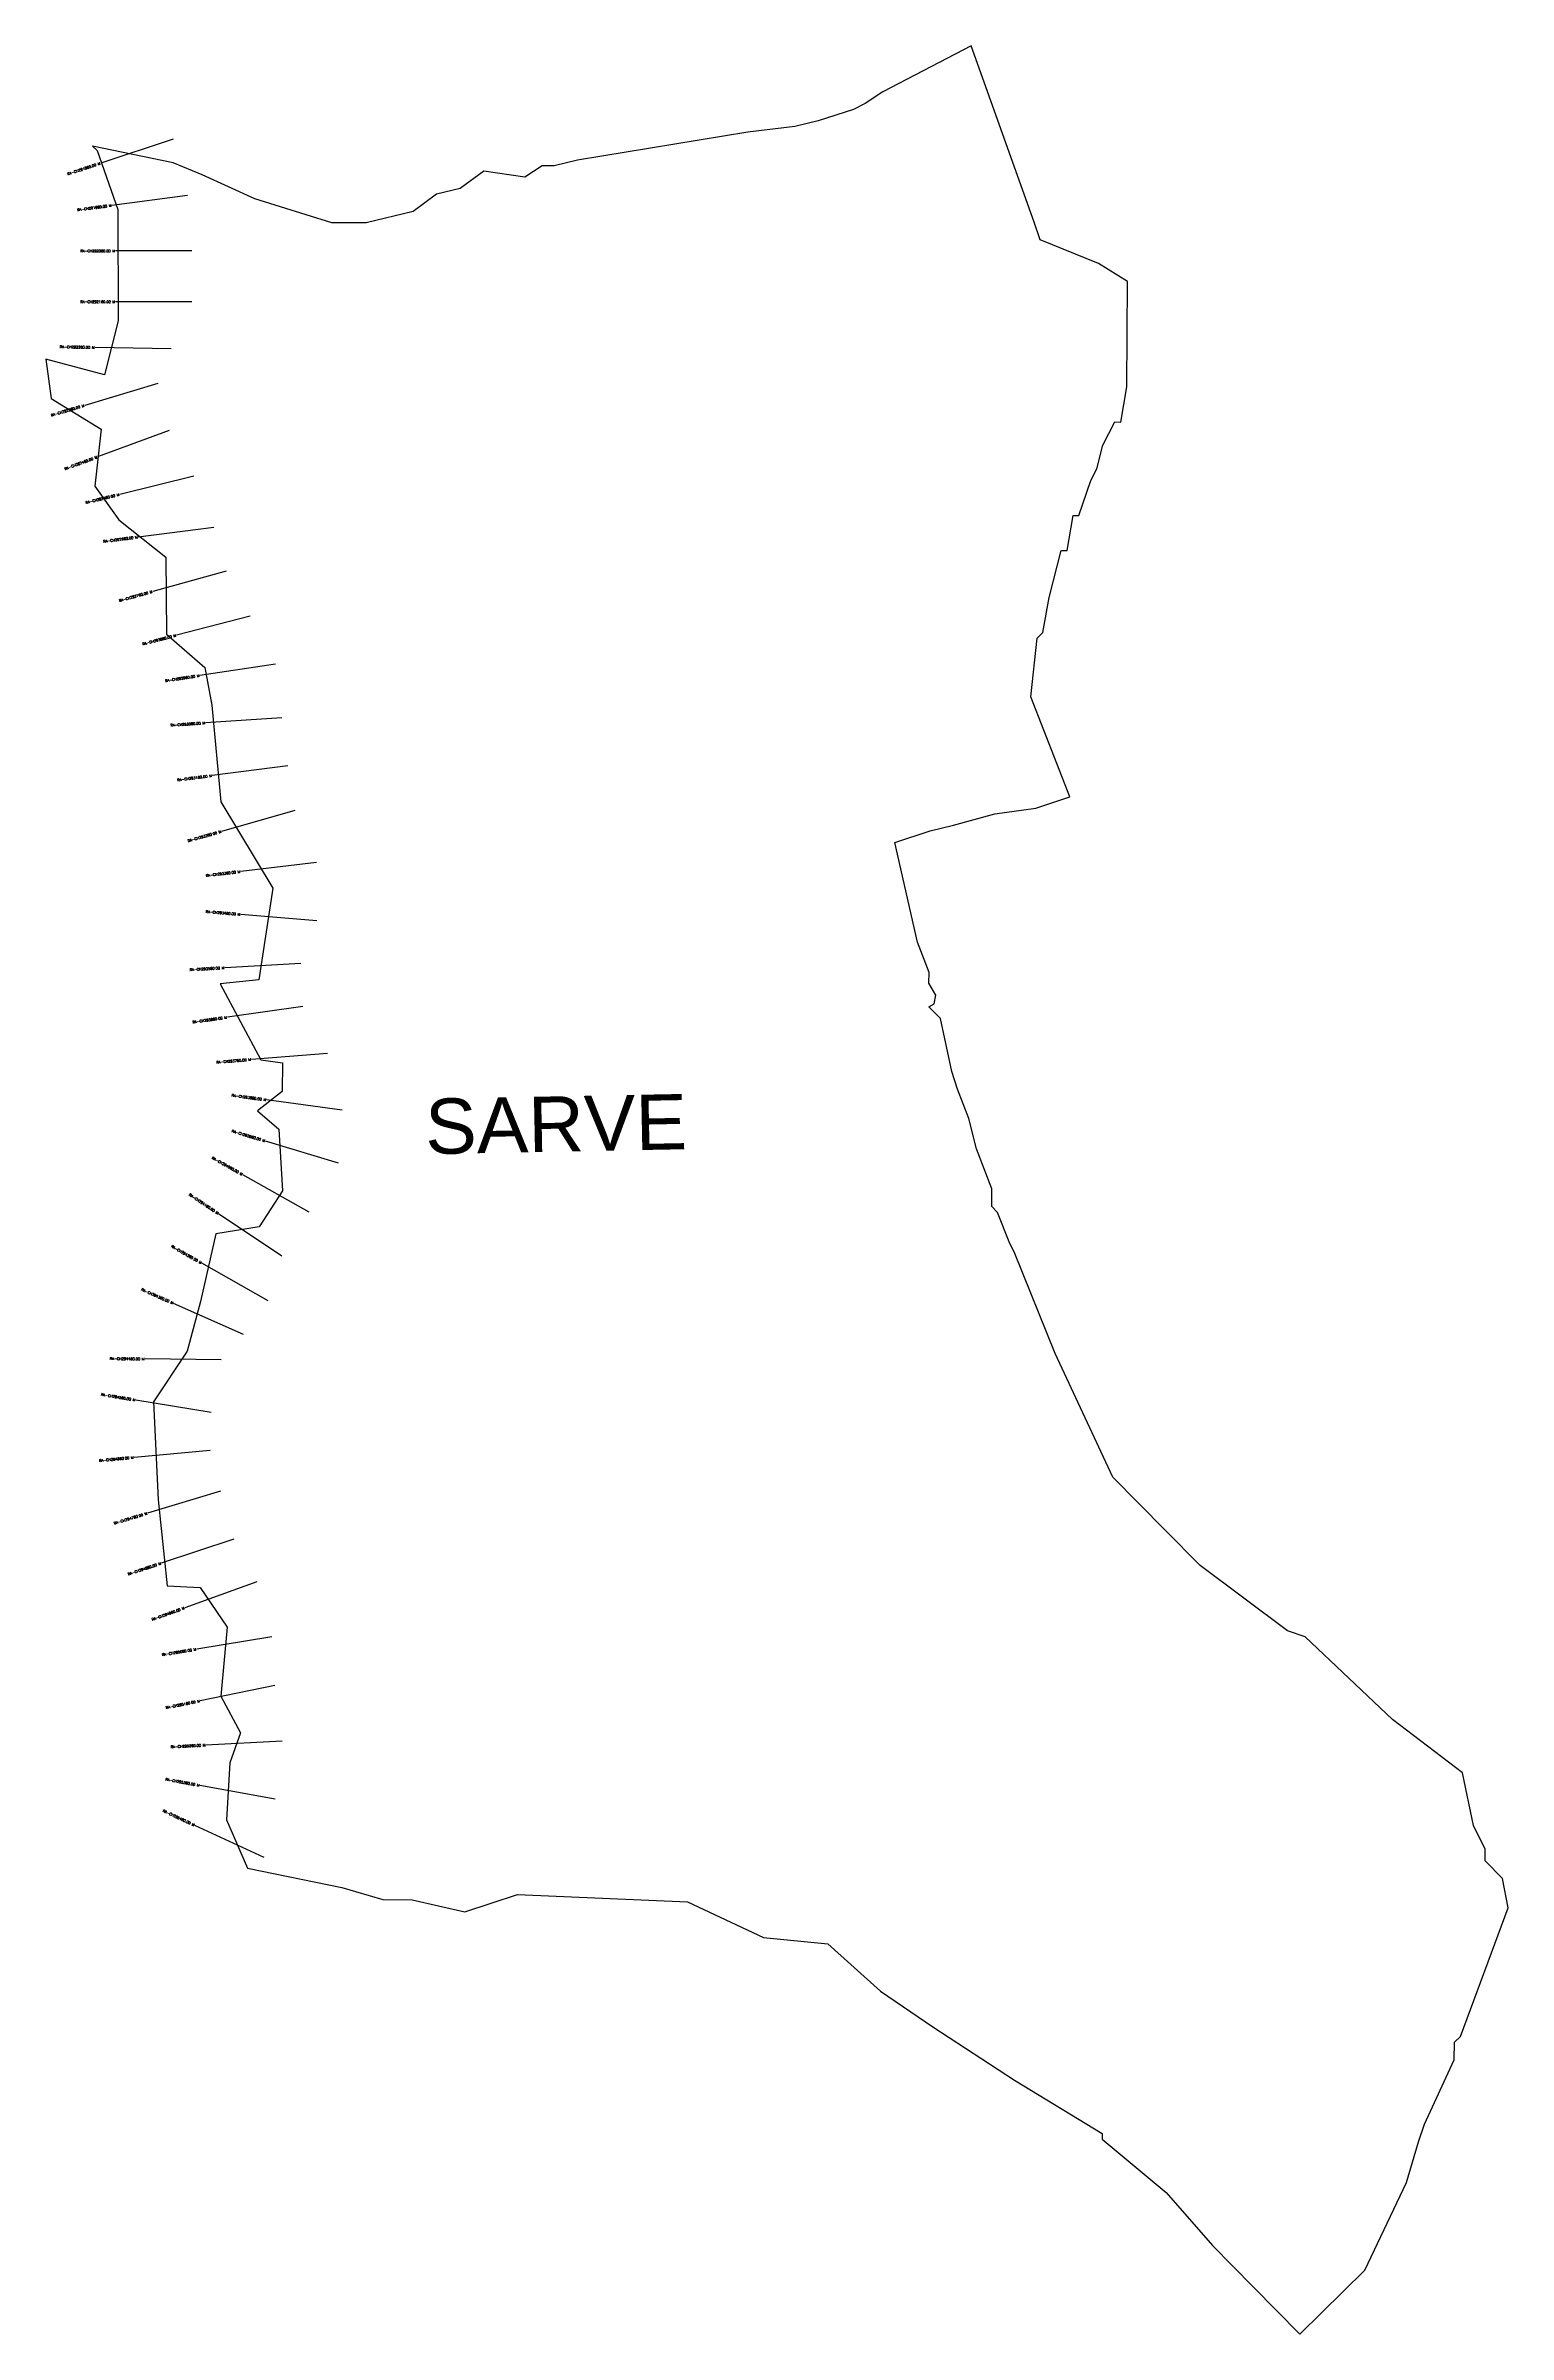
# Model space of a CAD drawing. Header units: metres. Extents: x 282027 to 284903, y 2016363 to 2020863.
import ezdxf
from ezdxf.enums import TextEntityAlignment as Align

# ---------------------------------------------------------------- set-up
doc = ezdxf.new("R2010")
doc.units = ezdxf.units.M
doc.header["$MEASUREMENT"] = 0
for name, color, linetype in [('CS', 134, 'Continuous'), ('CSMark', 6, 'Continuous'), ('VILLAGE BOUNDRY', 10, 'Continuous'), ('VILLAGE NAME', 250, 'Continuous')]:
    doc.layers.add(name, color=color, linetype=linetype)
doc.styles.get("Standard").update_dxf_attribs({"font": 'simplex.shx'})

msp = doc.modelspace()

# ---------------------------------------------------------------- linework, layer by layer
at = {"layer": 'CS'}
for p, q in [((282277.8, 2020679.5), (282135.3, 2020632.5)), ((282306, 2020569.2), (282157.3, 2020549.5)), ((282314.5, 2020459.9), (282164.5, 2020459.9)), ((282314.5, 2020359.9), (282164.5, 2020359.9)), ((282274, 2020267.6), (282124, 2020270.2)), ((282247.4, 2020199.2), (282103.7, 2020156.2)), ((282269.8, 2020107.1), (282129.1, 2020055.1)), ((282318.3, 2020016.8), (282172.6, 2019981.2)), ((282357.6, 2019916.3), (282208.8, 2019897.3)), ((282382.2, 2019830.5), (282237.7, 2019790.4)), ((282429.3, 2019742), (282284.2, 2019704.2)), ((282478.6, 2019647.3), (282330.2, 2019624.9)), ((282491.1, 2019542), (282341.4, 2019531.8)), ((282503.2, 2019447.2), (282354.4, 2019428.2)), ((282517.1, 2019359.7), (282372.8, 2019318.6)), ((282559.5, 2019257.2), (282410.6, 2019239.6)), ((282560.1, 2019142.6), (282410.6, 2019155.1)), ((282528.9, 2019058.8), (282379.2, 2019050.4)), ((282532.6, 2018974.3), (282384.2, 2018953)), ((282581, 2018882), (282431.5, 2018870)), ((282609.8, 2018770.5), (282461.2, 2018790.5)), ((282602.8, 2018666.1), (282459.2, 2018709.5)), ((282545.3, 2018570), (282414.4, 2018643.4)), ((282491.6, 2018483.2), (282366.9, 2018566.5)), ((282464.6, 2018395.2), (282334.1, 2018469.2)), ((282415.7, 2018329.5), (282278.5, 2018390.2)), ((282372.3, 2018279.6), (282222.3, 2018281.1)), ((282352.2, 2018175.9), (282204.2, 2018200.2)), ((282350.3, 2018101.2), (282200.9, 2018087.5)), ((282370.9, 2018021.2), (282227.3, 2017977.8)), ((282396.7, 2017926.9), (282254.4, 2017879.5)), ((282441.9, 2017842.7), (282300.8, 2017791.9)), ((282471.9, 2017734.7), (282323.9, 2017710.6)), ((282477.8, 2017639), (282330.8, 2017609)), ((282491.8, 2017529.6), (282342, 2017521.8)), ((282478, 2017415.6), (282330.4, 2017442.4)), ((282456.3, 2017300.7), (282320.3, 2017364))]:
    msp.add_line(p, q, dxfattribs=at)
at = {"layer": 'VILLAGE BOUNDRY'}
msp.add_lwpolyline([(284023.6, 2019870.8), (284035.2, 2019870.7), (284047.2, 2019939.8), (284058.7, 2019939.7), (284082.3, 2020008.7), (284094, 2020031.6), (284105.9, 2020077.7), (284129.3, 2020123.6), (284140.8, 2020123.5), (284152.8, 2020192.6), (284154.4, 2020400), (284097.1, 2020435), (283982.1, 2020482), (283970.8, 2020516.7), (283846.7, 2020863.4), (283673.1, 2020772.5), (283638.4, 2020749.7), (283615.2, 2020738.3), (283545.9, 2020715.8), (283499.7, 2020704.6), (283407.4, 2020693.8), (283072.8, 2020638.6), (283026.6, 2020627.5), (283003.5, 2020627.6), (282968.8, 2020604.8), (282888.2, 2020617), (282841.8, 2020582.7), (282795.6, 2020571.6), (282749.3, 2020537.3), (282656.9, 2020515), (282589.5, 2020515.5), (282438.3, 2020562.7), (282334.9, 2020609.6), (282277.4, 2020633.1), (282119.2, 2020665.9), (282128, 2020657.4), (282169.1, 2020541.4), (282169.5, 2020322.3), (282142.8, 2020216), (282027.2, 2020246.9), (282037.6, 2020169.8), (282136, 2020109.4), (282123.4, 2019997.1), (282170.8, 2019931.4), (282263.3, 2019857.8), (282264.4, 2019706.7), (282340.1, 2019640.7), (282353.4, 2019566.6), (282371.1, 2019376.8), (282473.8, 2019206.9), (282446.3, 2019026.6), (282369.8, 2019018.5), (282450.2, 2018869.6), (282492.6, 2018863.2), (282492, 2018806.9), (282443.4, 2018769), (282485.5, 2018733), (282492.6, 2018611.5), (282446.5, 2018540.9), (282361.5, 2018527.1), (282331.7, 2018394.1), (282305.1, 2018296.7), (282238.9, 2018196.8), (282248.1, 2018004.2), (282266, 2017835.2), (282331, 2017831.5), (282383.9, 2017753.9), (282371.1, 2017617.8), (282409.9, 2017546.3), (282389.4, 2017487.3), (282382.5, 2017374.9), (282423.9, 2017279.7), (282609.3, 2017242), (282689.8, 2017218.3), (282747.4, 2017217.9), (282851, 2017194.1), (282955, 2017227.9), (283289.2, 2017213.8), (283438.4, 2017143.6), (283565.1, 2017131.1), (283668.2, 2017038.1), (283771.4, 2016968.2), (283932, 2016863.2), (284104.1, 2016758.2), (284104, 2016746.7), (284230, 2016642), (284321.4, 2016537.6), (284401.5, 2016456.3), (284493, 2016363.4), (284620.7, 2016489.2), (284702.7, 2016661.5), (284726.3, 2016742), (284738.1, 2016776.5), (284796.7, 2016902.9), (284797, 2016937.4), (284808.6, 2016948.9), (284902.7, 2017201.7), (284891.6, 2017259.5), (284857.2, 2017294.3), (284857.4, 2017317.4), (284834.7, 2017363.6), (284812.5, 2017467.5), (284674.9, 2017572.3), (284503.3, 2017734.9), (284468.8, 2017746.7), (284296.8, 2017874.8), (284228.2, 2017944.4), (284125.3, 2018049), (284011.8, 2018291.9), (283932.6, 2018488.4), (283921.2, 2018511.5), (283898.7, 2018569.3), (283887.2, 2018580.9), (283887.5, 2018615.5), (283856.9, 2018694.1), (283842.4, 2018754.1), (283819.8, 2018812), (283808.5, 2018846.6), (283786.2, 2018950.5), (283763.4, 2018973.7), (283773.8, 2018979.5), (283777.1, 2018996.4), (283763.7, 2019019.9), (283763.9, 2019040.9), (283741.3, 2019100.7), (283696.6, 2019297), (283765.9, 2019319.5), (283812.2, 2019330.7), (283893, 2019353.1), (283973.8, 2019364.1), (284040.8, 2019386.6), (283963.9, 2019583.1), (283976.3, 2019698.3), (283987.9, 2019709.7), (283999.9, 2019778.8)], close=True, dxfattribs=at)

# ---------------------------------------------------------------- texts
at = {"layer": 'CSMark'}
for s, rotation, p in [('RA-CH291860.00 M', 18.2479, (282134.3, 2020632.2)), ('RA-CH291960.00 M', 7.5436, (282156.3, 2020549.4)), ('RA-CH292260.00 M', 359.0362, (282123, 2020270.2)), ('RA-CH292360.00 M', 16.6315, (282102.7, 2020156)), ('RA-CH292460.00 M', 20.2858, (282128.2, 2020054.7)), ('RA-CH292560.00 M', 13.7207, (282171.6, 2019981)), ('RA-CH292660.00 M', 7.2807, (282207.8, 2019897.2)), ('RA-CH292760.00 M', 15.5392, (282236.7, 2019790.1)), ('RA-CH292860.00 M', 14.5984, (282283.2, 2019703.9)), ('RA-CH292960.00 M', 8.5672, (282329.2, 2019624.8)), ('RA-CH293060.00 M', 3.8709, (282340.4, 2019531.8)), ('RA-CH293160.00 M', 7.27, (282353.4, 2019428.1)), ('RA-CH293260.00 M', 15.8871, (282371.9, 2019318.3)), ('RA-CH293360.00 M', 6.7543, (282409.6, 2019239.5)), ('RA-CH293460.00 M', 355.2175, (282409.6, 2019155.2)), ('RA-CH293560.00 M', 3.2316, (282378.2, 2019050.3)), ('RA-CH293660.00 M', 8.1638, (282383.2, 2018952.9)), ('RA-CH293760.00 M', 4.5717, (282430.5, 2018869.9)), ('RA-CH293860.00 M', 352.33, (282460.2, 2018790.6)), ('RA-CH293960.00 M', 343.2084, (282458.3, 2018709.8)), ('RA-CH294060.00 M', 330.7109, (282413.6, 2018643.8)), ('RA-CH294160.00 M', 326.2462, (282366.1, 2018567.1)), ('RA-CH294260.00 M', 330.4316, (282333.2, 2018469.7)), ('RA-CH294360.00 M', 336.1111, (282277.6, 2018390.6)), ('RA-CH294460.00 M', 359.4331, (282221.3, 2018281.1)), ('RA-CH294560.00 M', 350.6632, (282203.2, 2018200.4)), ('RA-CH294660.00 M', 5.2262, (282199.9, 2018087.4)), ('RA-CH294760.00 M', 16.8447, (282226.4, 2017977.5)), ('RA-CH294860.00 M', 18.4162, (282253.4, 2017879.2)), ('RA-CH294960.00 M', 19.7856, (282299.8, 2017791.6)), ('RA-CH295060.00 M', 9.2738, (282322.9, 2017710.4)), ('RA-CH295160.00 M', 11.516, (282329.9, 2017608.8)), ('RA-CH295260.00 M', 2.9853, (282341, 2017521.8)), ('RA-CH295360.00 M', 349.689, (282329.4, 2017442.6)), ('RA-CH295460.00 M', 335.0451, (282319.4, 2017364.4))]:
    msp.add_text(s, height=5, rotation=rotation, dxfattribs=at).set_placement(p, align=Align.MIDDLE_RIGHT)
for s, p in [('RA-CH292060.00 M', (282163.5, 2020459.9)), ('RA-CH292160.00 M', (282163.5, 2020359.9))]:
    msp.add_text(s, height=5, dxfattribs=at).set_placement(p, align=Align.MIDDLE_RIGHT)
at = {"layer": 'VILLAGE NAME', "insert": (282772, 2018792.5), "char_height": 108.748, "attachment_point": 1, "rotation": 1.1028}
msp.add_mtext_dynamic_manual_height_columns('{\\fArial|b0|i0|c0|p34;SARVE}', width=726.929, gutter_width=543.7, heights=[0], dxfattribs=at)

doc.saveas('drawing.dxf')
